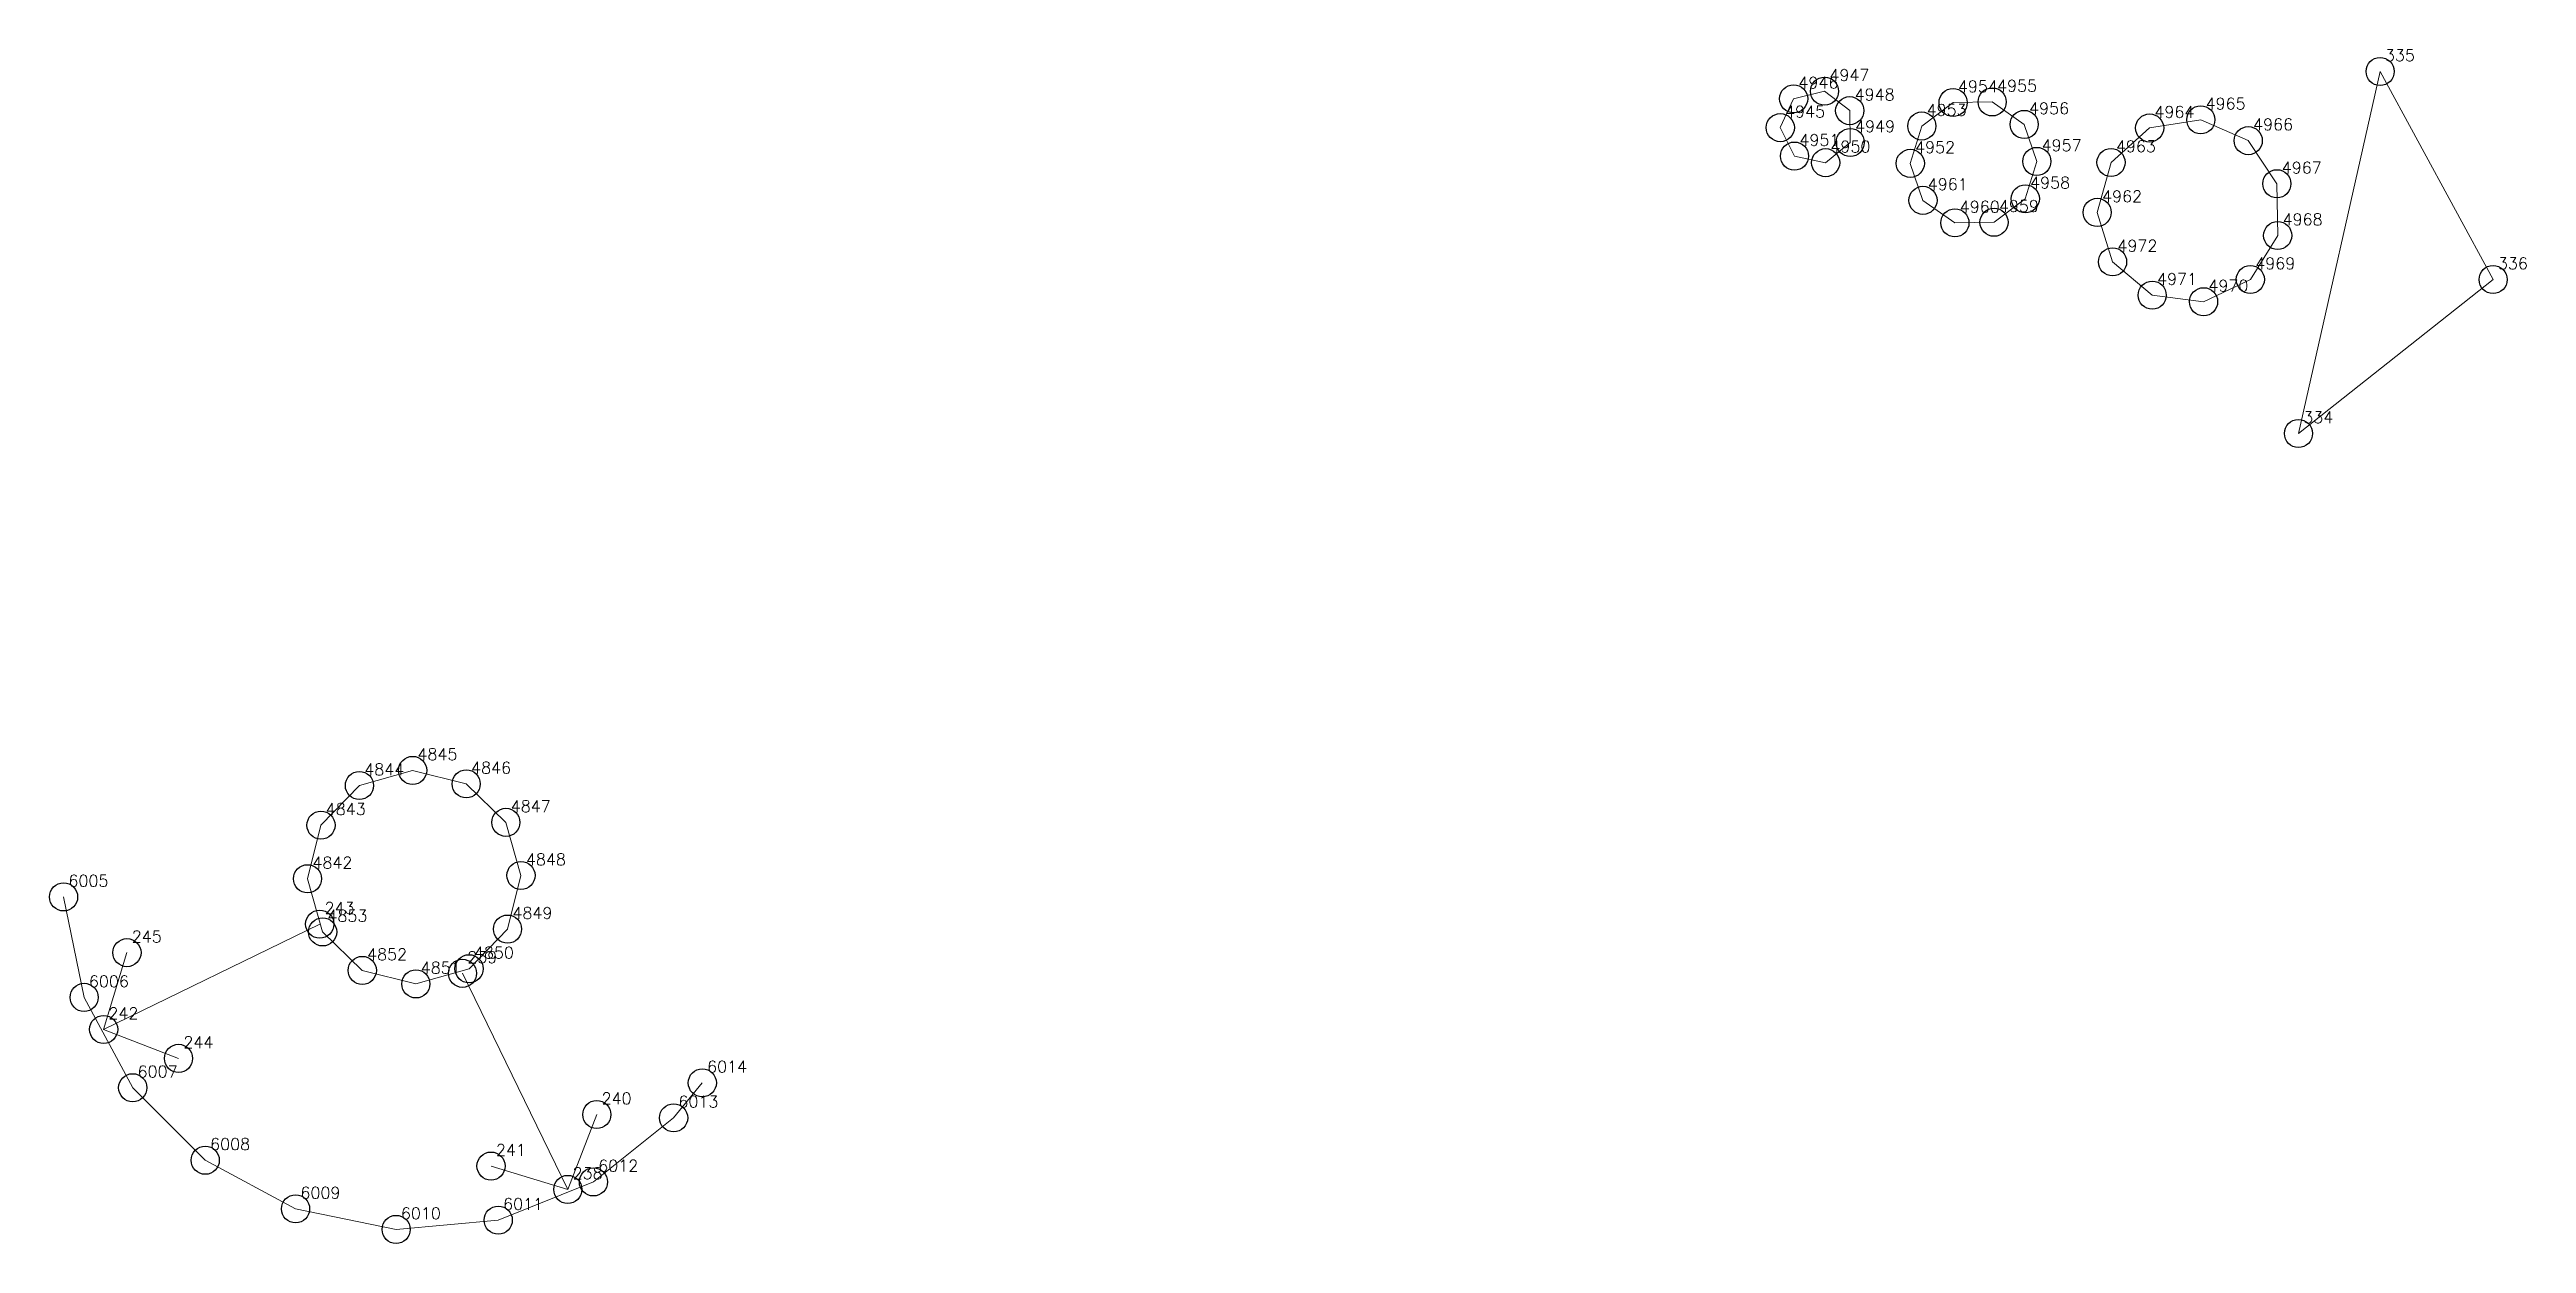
# Model space of a CAD drawing. Extents: x 1391501 to 1398271, y 354915 to 360782.
# Drawn here: x 1394234.9 to 1394300.9, y 359345 to 359376.9 of the extents above; entities that cross this region are included whole.
import ezdxf

# ---------------------------------------------------------------- set-up
doc = ezdxf.new("R2010")
doc.units = 0
doc.header["$PDMODE"] = 33
doc.header["$PDSIZE"] = 0.75
doc.layers.add('12 - ценные элементы визуального восприятия территории', color=7, linetype='Continuous')
doc.styles.get("Standard").update_dxf_attribs({"font": 'simplex.shx'})

msp = doc.modelspace()

# ---------------------------------------------------------------- texts
at = {"color": 7}
for s, p in [('4947', (1394282.314, 359376.05)), ('4946', (1394281.49, 359375.849)), ('4948', (1394282.986, 359375.531)), ('4954', (1394285.742, 359375.748)), ('4955', (1394286.785, 359375.764)), ('4945', (1394281.134, 359375.079)), ('4953', (1394284.908, 359375.123)), ('4956', (1394287.638, 359375.164)), ('4964', (1394290.984, 359375.07)), ('4965', (1394292.348, 359375.287)), ('4966', (1394293.613, 359374.733)), ('4951', (1394281.514, 359374.32)), ('4950', (1394282.344, 359374.144)), ('4949', (1394282.999, 359374.683)), ('4952', (1394284.601, 359374.126)), ('4957', (1394287.975, 359374.178)), ('4963', (1394289.954, 359374.149)), ('4967', (1394294.377, 359373.582)), ('4961', (1394284.939, 359373.139)), ('4958', (1394287.668, 359373.181)), ('4962', (1394289.585, 359372.818)), ('4960', (1394285.792, 359372.539)), ('4959', (1394286.834, 359372.555)), ('4968', (1394294.398, 359372.201)), ('4972', (1394289.995, 359371.499)), ('4969', (1394293.669, 359371.028)), ('4971', (1394291.052, 359370.611)), ('4970', (1394292.422, 359370.435)), ('4844', (1394243.246, 359357.532)), ('4845', (1394244.663, 359357.936)), ('4846', (1394246.092, 359357.576)), ('4843', (1394242.219, 359356.474)), ('4847', (1394247.15, 359356.55)), ('4842', (1394241.86, 359355.045)), ('4848', (1394247.554, 359355.132)), ('4853', (1394242.263, 359353.628)), ('4849', (1394247.194, 359353.703)), ('4852', (1394243.321, 359352.601)), ('4850', (1394246.168, 359352.645)), ('4851', (1394244.75, 359352.242))]:
    msp.add_text(s, height=0.3111, dxfattribs=at).set_placement(p)
at = {"layer": '12 - ценные элементы визуального восприятия территории', "color": 7}
for s, p in [('335', (1394297.13, 359376.576)), ('336', (1394300.143, 359371.028)), ('334', (1394294.952, 359366.921)), ('6005', (1394235.356, 359354.561)), ('243', (1394242.186, 359353.835)), ('245', (1394237.045, 359353.075)), ('239', (1394245.993, 359352.523)), ('6006', (1394235.903, 359351.881)), ('242', (1394236.424, 359351.027)), ('244', (1394238.42, 359350.255)), ('6014', (1394252.388, 359349.603)), ('6007', (1394237.199, 359349.472)), ('240', (1394249.574, 359348.757)), ('6013', (1394251.623, 359348.669)), ('6008', (1394239.133, 359347.537)), ('241', (1394246.754, 359347.382)), ('6012', (1394249.486, 359346.961)), ('238', (1394248.802, 359346.761)), ('6009', (1394241.543, 359346.241)), ('6010', (1394244.223, 359345.693)), ('6011', (1394246.947, 359345.94))]:
    msp.add_text(s, height=0.3111, dxfattribs=at).set_placement(p)

# ---------------------------------------------------------------- linework, layer by layer
for p in [(1394281.361, 359375.574), (1394282.185, 359375.776), (1394285.613, 359375.474), (1394286.656, 359375.49), (1394281.005, 359374.804), (1394282.857, 359375.257), (1394284.779, 359374.848), (1394287.509, 359374.89), (1394290.855, 359374.795), (1394292.219, 359375.013), (1394281.384, 359374.046), (1394282.87, 359374.409), (1394293.484, 359374.458), (1394282.215, 359373.869), (1394284.472, 359373.852), (1394287.846, 359373.903), (1394289.825, 359373.875), (1394284.81, 359372.865), (1394287.539, 359372.907), (1394294.248, 359373.308), (1394285.662, 359372.265), (1394286.705, 359372.281), (1394289.456, 359372.544), (1394294.269, 359371.927), (1394289.866, 359371.225), (1394293.54, 359370.754), (1394290.923, 359370.336), (1394292.293, 359370.161), (1394244.534, 359357.661), (1394243.116, 359357.258), (1394245.963, 359357.302), (1394242.09, 359356.2), (1394247.021, 359356.275), (1394247.424, 359354.858), (1394241.731, 359354.771), (1394242.134, 359353.353), (1394247.065, 359353.429), (1394243.192, 359352.327), (1394246.039, 359352.371), (1394244.621, 359351.967)]:
    msp.add_point(p)
at = {"layer": '12 - ценные элементы визуального восприятия территории', "color": 7, "lineweight": 20}
for points in [[(1394281.005, 359374.804), (1394281.361, 359375.574), (1394282.185, 359375.776), (1394282.857, 359375.257), (1394282.87, 359374.409), (1394282.215, 359373.869), (1394281.384, 359374.046), (1394281.005, 359374.804)], [(1394281.005, 359374.804), (1394281.361, 359375.574), (1394282.185, 359375.776), (1394282.857, 359375.257), (1394282.87, 359374.409), (1394282.215, 359373.869), (1394281.384, 359374.046), (1394281.005, 359374.804)], [(1394284.472, 359373.852), (1394284.779, 359374.848), (1394285.613, 359375.474), (1394286.656, 359375.49), (1394287.509, 359374.89), (1394287.846, 359373.903), (1394287.539, 359372.907), (1394286.705, 359372.281), (1394285.662, 359372.265), (1394284.81, 359372.865), (1394284.472, 359373.852)], [(1394284.472, 359373.852), (1394284.779, 359374.848), (1394285.613, 359375.474), (1394286.656, 359375.49), (1394287.509, 359374.89), (1394287.846, 359373.903), (1394287.539, 359372.907), (1394286.705, 359372.281), (1394285.662, 359372.265), (1394284.81, 359372.865), (1394284.472, 359373.852)], [(1394289.456, 359372.544), (1394289.825, 359373.875), (1394290.855, 359374.795), (1394292.219, 359375.013), (1394293.484, 359374.458), (1394294.248, 359373.308), (1394294.269, 359371.927), (1394293.54, 359370.754), (1394292.293, 359370.161), (1394290.923, 359370.336), (1394289.866, 359371.225), (1394289.456, 359372.544)], [(1394241.731, 359354.771), (1394242.09, 359356.2), (1394243.116, 359357.258), (1394244.534, 359357.661), (1394245.963, 359357.302), (1394247.021, 359356.275), (1394247.424, 359354.858), (1394247.065, 359353.429), (1394246.039, 359352.371), (1394244.621, 359351.967), (1394243.192, 359352.327), (1394242.134, 359353.353), (1394241.731, 359354.771)]]:
    msp.add_lwpolyline(points, close=True, dxfattribs=at)
for points in [[(1394294.823, 359366.647), (1394297.001, 359376.302)], [(1394294.823, 359366.647), (1394297.001, 359376.302)], [(1394300.014, 359370.753), (1394297.001, 359376.302)], [(1394300.014, 359370.753), (1394297.001, 359376.302)], [(1394300.014, 359370.753), (1394294.823, 359366.647)], [(1394300.014, 359370.753), (1394294.823, 359366.647)], [(1394235.227, 359354.287), (1394235.774, 359351.607), (1394237.07, 359349.197), (1394239.004, 359347.263), (1394241.413, 359345.967), (1394244.094, 359345.419), (1394246.818, 359345.666), (1394249.356, 359346.686), (1394251.494, 359348.394), (1394252.259, 359349.328)], [(1394236.295, 359350.752), (1394242.057, 359353.561)], [(1394236.295, 359350.752), (1394236.916, 359352.8)], [(1394248.672, 359346.486), (1394245.864, 359352.249)], [(1394236.295, 359350.752), (1394238.291, 359349.98)], [(1394248.672, 359346.486), (1394249.445, 359348.482)], [(1394248.672, 359346.486), (1394246.625, 359347.108)]]:
    msp.add_lwpolyline(points, dxfattribs=at)
at = {"layer": '12 - ценные элементы визуального восприятия территории'}
for p in [(1394297.001, 359376.302), (1394300.014, 359370.753), (1394294.823, 359366.647), (1394235.227, 359354.287), (1394242.057, 359353.561), (1394236.916, 359352.8), (1394245.864, 359352.249), (1394235.774, 359351.607), (1394236.295, 359350.752), (1394238.291, 359349.98), (1394237.07, 359349.197), (1394252.259, 359349.328), (1394249.445, 359348.482), (1394251.494, 359348.394), (1394239.004, 359347.263), (1394246.625, 359347.108), (1394248.672, 359346.486), (1394249.356, 359346.686), (1394241.413, 359345.967), (1394246.818, 359345.666), (1394244.094, 359345.419)]:
    msp.add_point(p, dxfattribs=at)

msp.set_redraw_order([(e.dxf.handle, doc.entitydb.next_handle()) for e in msp.query("TEXT MTEXT ATTDEF DIMENSION ARC_DIMENSION")])  # texts and dimensions are drawn at this point

doc.saveas('drawing.dxf')
